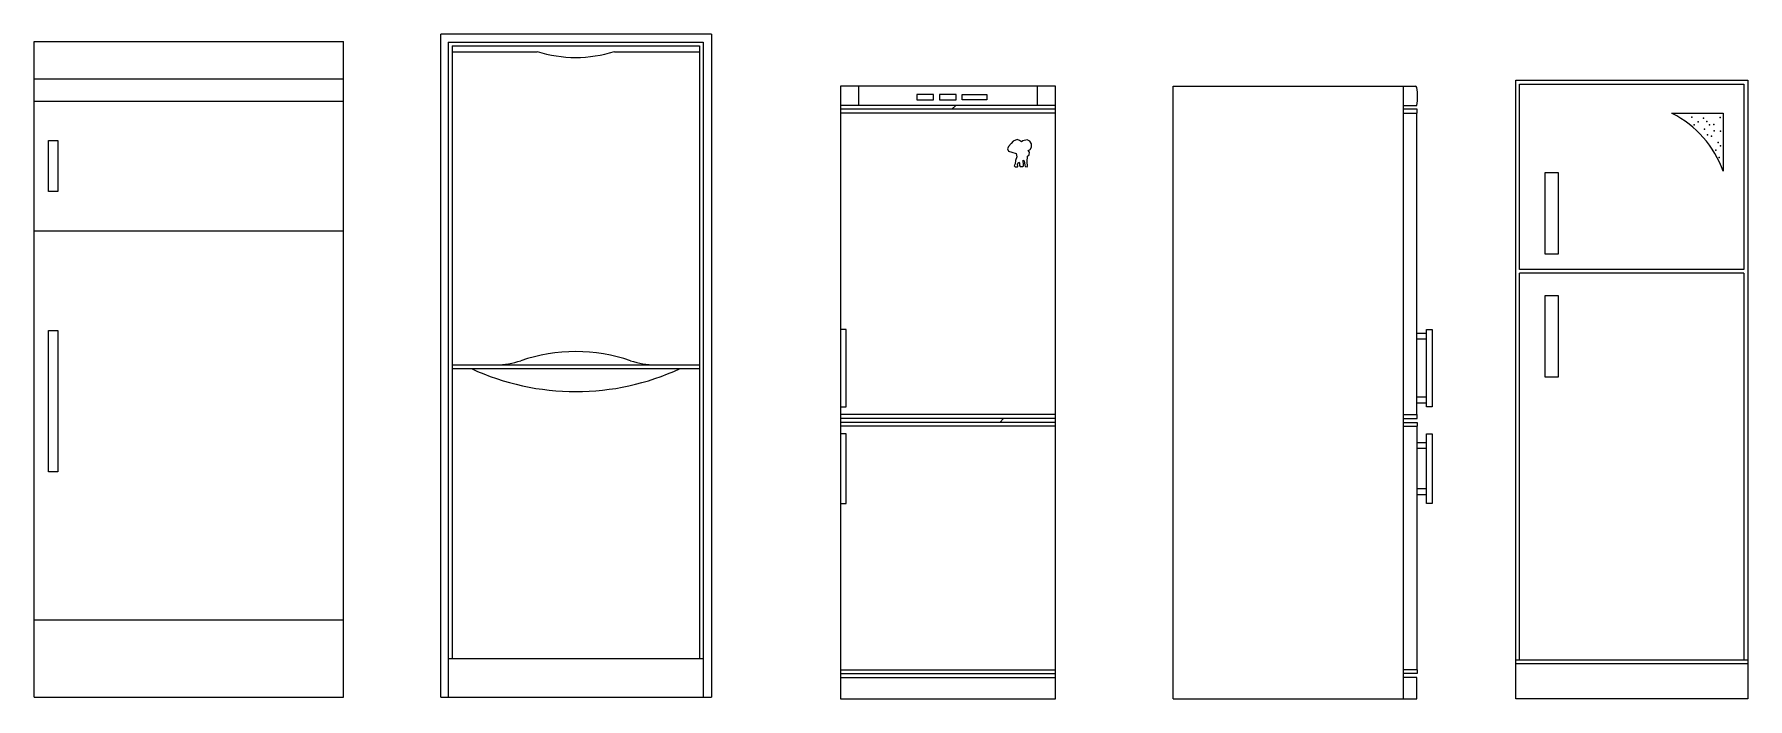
# Model space of a CAD drawing. Header units: millimetres. Extents: x 802 to 11587, y 857 to 9680.
# Drawn here: x 4586 to 9018, y 7771 to 9490 of the extents above; entities that cross this region are included whole.
import ezdxf

# ---------------------------------------------------------------- set-up
doc = ezdxf.new("R2010")
doc.units = ezdxf.units.MM
pattern_1 = [(45, (30378.7, -3206), (4310.5, 11494.7), [76200, -10160, 25400, -5080]), (45, (33360, 3367.5), (-8369.6, 1185.4), [15240, -1676.4, 30480, -3810]), (45, (29121.5, 1643.3), (16272.2, 21085.64), [40640, -7112, 20320, -5080])]

msp = doc.modelspace()

# ---------------------------------------------------------------- hatches: boundary and pattern name
at = {"linetype": 'ByBlock'}
h = msp.add_hatch(dxfattribs=at)
h.set_pattern_fill('AR-RROOF', color=0, scale=200, angle=45, style=0)
h.set_pattern_definition(pattern_1)
h.paths.add_polyline_path([(7227.5, 9296.1), (7227.5, 9306.1), (6671.5, 9306.1), (6671.5, 9296.1)])
h = msp.add_hatch(dxfattribs=at)
h.set_pattern_fill('AR-RROOF', color=0, scale=200, angle=45, style=0)
h.set_pattern_definition(pattern_1)
h.paths.add_polyline_path([(7227.5, 8486.1), (7227.5, 8496.1), (6671.5, 8496.1), (6671.5, 8486.1)])

# ---------------------------------------------------------------- linework, layer by layer
at = {"color": 0}
for p, q in [((6338, 9490), (5638, 9490)), ((5638, 7775), (5638, 9490)), ((6338, 9490), (6338, 7775)), ((4586.1, 9471), (5386.1, 9471)), ((6671.5, 9356.1), (6671.5, 7771.1)), ((7227.5, 9356.1), (6671.5, 9356.1)), ((7227.5, 7771.1), (7227.5, 9356.1)), ((7532.1, 7771.1), (7532.1, 9356.1)), ((7532.1, 9356.1), (8157.9, 9356.1)), ((8127.1, 9356.1), (8127.1, 7771.1)), ((8418.4, 9371.1), (9018.4, 9371.1)), ((8418.4, 7771.1), (8418.4, 9371.1)), ((8428.4, 9361.1), (9008.4, 9361.1)), ((8428.4, 8881.7), (8428.4, 9361.1)), ((9008.4, 9361.1), (9008.4, 8881.7)), ((9018.4, 9371.1), (9018.4, 7771.1)), ((8821.1, 9286), (8955.3, 9286)), ((8955.3, 9286), (8955.3, 9135.5)), ((4623.3, 9083.4), (4623.3, 9215.1)), ((4623.3, 9215.1), (4647.3, 9215.1)), ((4647.3, 9215.1), (4647.3, 9083.4)), ((8493.7, 9131.3), (8493.7, 8921.7)), ((8529.1, 9131.3), (8493.7, 9131.3)), ((8529.1, 8921.7), (8529.1, 9131.3)), ((4647.3, 9083.4), (4623.3, 9083.4)), ((8493.7, 8921.7), (8529.1, 8921.7)), ((9008.4, 8881.7), (8428.4, 8881.7)), ((9008.4, 8871.7), (8428.4, 8871.7)), ((8428.4, 7871.1), (8428.4, 8871.7)), ((9008.4, 8871.7), (9008.4, 7871.1)), ((8493.7, 8813.7), (8493.7, 8604)), ((8529.1, 8813.7), (8493.7, 8813.7)), ((8529.1, 8604), (8529.1, 8813.7)), ((4623.3, 8723.5), (4647.3, 8723.5)), ((4623.3, 8358.2), (4623.3, 8723.5)), ((4647.3, 8723.5), (4647.3, 8358.2)), ((8493.7, 8604), (8529.1, 8604)), ((4647.3, 8358.2), (4623.3, 8358.2)), ((9018.4, 7871.1), (8418.4, 7871.1)), ((9018.4, 7861.1), (8418.4, 7861.1)), ((4586.1, 7775), (5386.1, 7775)), ((5638, 7775), (6338, 7775)), ((6671.5, 7771.1), (7227.5, 7771.1)), ((9018.4, 7771.1), (8418.4, 7771.1))]:
    msp.add_line(p, q, dxfattribs=at)
at = {"color": 0, "linetype": 'Continuous'}
for p, q in [((4586.1, 7775), (4586.1, 9471)), ((5386.1, 7775), (5386.1, 9471)), ((4586.1, 9375), (5386.1, 9375)), ((4586.1, 9317.1), (5386.1, 9317.1)), ((4586.1, 8981.6), (5386.1, 8981.6)), ((4586.1, 7975), (5386.1, 7975))]:
    msp.add_line(p, q, dxfattribs=at)
at = {"color": 0, "linetype": 'ByBlock'}
for p, q in [((5656.8, 9470), (6316.8, 9470)), ((5656.8, 9470), (5656.8, 7775)), ((5666.8, 9460), (6306.8, 9460)), ((5666.8, 9460), (5666.8, 7875)), ((5666.8, 9445), (5886.8, 9445)), ((6086.8, 9445), (6306.8, 9445)), ((6306.8, 9460), (6306.8, 7875)), ((6316.8, 9470), (6316.8, 7775)), ((6718.5, 9356.1), (6718.5, 9306.1)), ((7180.5, 9356.1), (7180.5, 9306.1)), ((7227.5, 9306.1), (6671.5, 9306.1)), ((7227.5, 9296.1), (6671.5, 9296.1)), ((7227.5, 9286.1), (6671.5, 9286.1)), ((8127.1, 9286.1), (8162.1, 9286.1)), ((8187.1, 8716.1), (8162.1, 8716.1)), ((8187.1, 8701.1), (8162.1, 8701.1)), ((5666.8, 8635), (5780.7, 8635)), ((5666.8, 8625), (5766.8, 8625)), ((5766.8, 8625), (6206.8, 8625)), ((5780.7, 8635), (6192.9, 8635)), ((6192.9, 8635), (6306.8, 8635)), ((6206.8, 8625), (6306.8, 8625)), ((8187.1, 8551.1), (8162.1, 8551.1)), ((8187.1, 8536.1), (8162.1, 8536.1)), ((7227.5, 8506.1), (6671.5, 8506.1)), ((7227.5, 8496.1), (6671.5, 8496.1)), ((7227.5, 8486.1), (6671.5, 8486.1)), ((7227.5, 8476.1), (6671.5, 8476.1)), ((8127.1, 8506.1), (8162.1, 8506.1)), ((8127.1, 8476.1), (8162.1, 8476.1)), ((8187.1, 8433.2), (8162.1, 8433.2)), ((8187.1, 8418.2), (8162.1, 8418.2)), ((8187.1, 8313.9), (8162.1, 8313.9)), ((8187.1, 8298.9), (8162.1, 8298.9)), ((5656.8, 7875), (6316.8, 7875)), ((5668, 7875), (6308, 7875)), ((6671.5, 7846.1), (7227.5, 7846.1)), ((8162.1, 7846.1), (8127.1, 7846.1)), ((6671.5, 7836.1), (7227.5, 7836.1)), ((6671.5, 7826.1), (7227.5, 7826.1))]:
    msp.add_line(p, q, dxfattribs=at)
for points in [[(6869.2, 9320.7), (6912.2, 9320.7), (6912.2, 9334.6), (6869.2, 9334.6)], [(6928, 9320.7), (6971, 9320.7), (6971, 9334.6), (6928, 9334.6)], [(7049.8, 9320.7), (6986.8, 9320.7), (6986.8, 9334.6), (7049.8, 9334.6)], [(6671.5, 8526.1), (6686.5, 8526.1), (6686.5, 8726.1), (6671.5, 8726.1)], [(8202.1, 8526.1), (8187.1, 8526.1), (8187.1, 8726.1), (8202.1, 8726.1)], [(6671.5, 8276.1), (6686.5, 8276.1), (6686.5, 8456.1), (6671.5, 8456.1)], [(8202.1, 8276.1), (8187.1, 8276.1), (8187.1, 8456.1), (8202.1, 8456.1)]]:
    msp.add_lwpolyline(points, close=True, dxfattribs=at)
msp.add_lwpolyline([(8127.1, 9306.1), (8162.1, 9306.1, 0.088974), (8162.8, 9351.9)], format="xyb", dxfattribs=at)
for points in [[(8127.1, 8496.1), (8163.1, 8496.1), (8163.1, 8506.1), (8162.1, 8506.1), (8162.1, 9286.1), (8163.1, 9286.1), (8163.1, 9296.1), (8127.1, 9296.1)], [(8127.1, 8486.1), (8163.1, 8486.1), (8163.1, 8476.1), (8162.1, 8476.1), (8162.1, 7846.1), (8163.1, 7846.1), (8163.1, 7836.1), (8127.1, 7836.1)]]:
    msp.add_lwpolyline(points, dxfattribs=at)
at = {"color": 0}
for points in [[(7155.7, 9148.6), (7154.9, 9160.4), (7155.4, 9174.6), (7159.5, 9178), (7160.2, 9184.7), (7157.4, 9189), (7161.9, 9191.9), (7166, 9197.9), (7165.8, 9206.8), (7161.4, 9213.6), (7154.5, 9216.9), (7143.4, 9214.5), (7140, 9211.4), (7135, 9215), (7128.9, 9217.9), (7118.3, 9213.3), (7113.1, 9207.1), (7106.6, 9199.9), (7103.9, 9193.6), (7106.1, 9187.8), (7115.2, 9185.4), (7126.3, 9181.3), (7128, 9172.9), (7124.6, 9163.3), (7123.2, 9155.1), (7120.8, 9149.6), (7123.6, 9147.2), (7129.4, 9147), (7130.6, 9148.2), (7129.4, 9154.2), (7131.8, 9157.3), (7132.8, 9159), (7135, 9157.5), (7135, 9150.3), (7136.6, 9147.9), (7143.6, 9147.9), (7144.6, 9149.1), (7144.6, 9153.9), (7144.4, 9161.6), (7144.4, 9164.5), (7147, 9162.5), (7147.5, 9157.1), (7148.9, 9151), (7149.2, 9147.7), (7154.5, 9147), (7155.7, 9148.6)], [(7532.1, 7771.1), (8162.1, 7771.1), (8162.1, 7826.1), (8127.1, 7826.1)]]:
    msp.add_lwpolyline(points, dxfattribs=at)
at = {"color": 0, "linetype": 'ByBlock'}
for centre, radius, start, end in [((5986.8, 9770.9), 340.8, 252.9385, 287.0615), ((8157.9, 9351.1), 5, 9.227, 90), ((5780.7, 8835), 200, 270, 288.7047), ((5986.8, 8226.3), 442.7, 71.2953, 108.7047), ((6192.9, 8835), 200, 251.2953, 270), ((5986.8, 9209.3), 643.6, 245.1957, 294.8043)]:
    msp.add_arc(centre, radius, start, end, dxfattribs=at)
at = {"color": 0}
msp.add_arc((8699.5, 9043.1), 272, 19.855, 62.9184, dxfattribs=at)
for p in [(8873.8, 9275.8), (8904.1, 9273.2), (8912.9, 9264.4), (8947, 9274.5), (8880.1, 9255.6), (8890.2, 9263.1), (8906.6, 9244.2), (8914.2, 9230.3), (8919.3, 9255.6), (8924.3, 9226.5), (8930.6, 9256.8), (8931.9, 9240.4), (8948.3, 9239.1), (8935.7, 9189.9), (8942, 9210.1), (8948.3, 9201.3), (8944.5, 9171)]:
    msp.add_point(p, dxfattribs=at)

doc.saveas('drawing.dxf')
